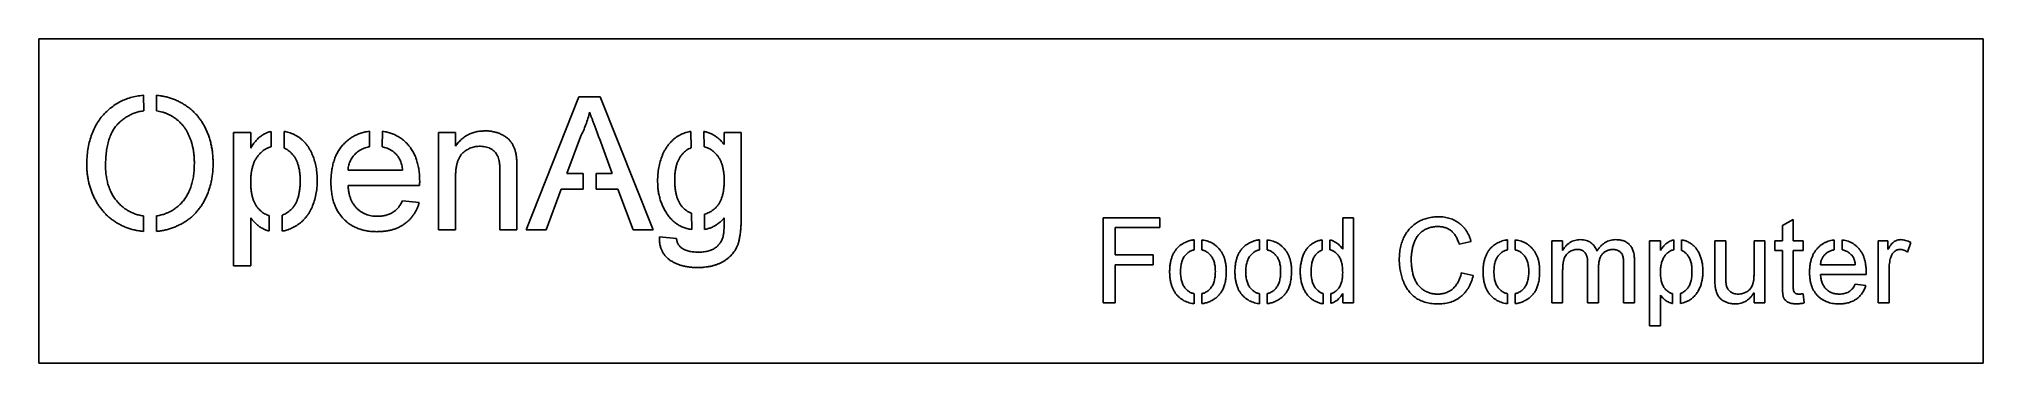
# Model space of a CAD drawing. Header units: millimetres. Extents: x -150 to 150, y -25 to 25.
import ezdxf

# ---------------------------------------------------------------- set-up
doc = ezdxf.new("R2010")
doc.units = ezdxf.units.MM

msp = doc.modelspace()

# ---------------------------------------------------------------- linework, layer by layer
at = {"color": 7, "linetype": 'Continuous', "lineweight": 25}
for p, q in [((150, 25), (-150, 25)), ((-150, 25), (-150, -25)), ((150, -25), (150, 25)), ((-133.83, 13.91), (-133.85, 16.3)), ((-131.83, 13.91), (-131.85, 16.3)), ((-66.67, 16.08), (-74.82, -4.47)), ((-63.4, 16.08), (-66.67, 16.08)), ((-55.24, -4.47), (-63.4, 16.08)), ((-119.95, 10.55), (-119.95, -10)), ((-117.32, 10.55), (-119.95, 10.55)), ((-117.32, 8.16), (-117.32, 10.55)), ((-114.15, 10.72), (-114.15, 8.36)), ((-112.15, 10.73), (-112.15, 8.17)), ((-99.01, 8.35), (-99, 10.75)), ((-97.01, 8.35), (-97, 10.75)), ((-88.34, 10.55), (-88.34, -4.47)), ((-85.71, 10.55), (-88.34, 10.55)), ((-85.71, 8.45), (-85.71, 10.55)), ((-68.54, 4.23), (-66.43, 9.91)), ((-63.52, 9.63), (-61.52, 4.23)), ((-49.39, 10.74), (-49.37, 8.2)), ((-47.39, 10.72), (-47.37, 8.36)), ((-44.25, 10.55), (-44.25, 8.7)), ((-41.62, 10.55), (-44.25, 10.55)), ((-41.62, -2.25), (-41.62, 10.55)), ((-93.88, 4.75), (-102.3, 4.75)), ((-85.71, -4.47), (-85.71, 3.58)), ((-78.86, 4.5), (-78.86, -4.47)), ((-76.23, -4.47), (-76.23, 4.72)), ((-66.03, 4.23), (-68.54, 4.23)), ((-66.03, 4.23), (-66.03, 1.85)), ((-64.03, 4.23), (-64.03, 1.85)), ((-61.52, 4.23), (-64.03, 4.23)), ((-102.3, 2.38), (-91.25, 2.38)), ((-91.32, -0.25), (-93.9, 0.01)), ((-71.75, -4.47), (-69.41, 1.85)), ((-69.41, 1.85), (-66.03, 1.85)), ((-64.03, 1.85), (-60.65, 1.85)), ((-60.65, 1.85), (-58.31, -4.47)), ((-133.87, -2.3), (-133.86, -4.69)), ((-131.87, -2.3), (-131.86, -4.69)), ((-117.32, -10), (-117.32, -2.58)), ((-114.45, -4.62), (-114.45, -2.24)), ((-112.45, -4.64), (-112.45, -2.19)), ((-49.29, -1.9), (-49.27, -4.4)), ((-47.29, -2.02), (-47.27, -4.38)), ((14.23, -2.6), (14.23, -15.7)), ((22.97, -2.6), (14.23, -2.6)), ((22.97, -4.11), (22.97, -2.6)), ((51.18, -2.6), (51.18, -7.44)), ((52.86, -2.6), (51.18, -2.6)), ((52.86, -15.7), (52.86, -2.6)), ((120.7, -2.84), (119.02, -3.8)), ((120.7, -6.13), (120.7, -2.84)), ((-88.34, -4.47), (-85.71, -4.47)), ((-78.86, -4.47), (-76.23, -4.47)), ((-74.82, -4.47), (-71.75, -4.47)), ((-58.31, -4.47), (-55.24, -4.47)), ((-51.63, -5.78), (-54.26, -5.52)), ((16.08, -4.11), (22.97, -4.11)), ((16.08, -8.31), (16.08, -4.11)), ((28.25, -7.53), (28.25, -5.99)), ((29.45, -7.54), (29.45, -5.99)), ((38.33, -7.53), (38.33, -5.99)), ((39.53, -7.54), (39.53, -5.99)), ((76.61, -7.53), (76.61, -5.99)), ((77.81, -7.54), (77.81, -5.99)), ((119.02, -3.8), (119.02, -6.13)), ((127.04, -7.52), (127.04, -5.99)), ((128.24, -7.52), (128.24, -6)), ((21.96, -8.31), (16.08, -8.31)), ((21.96, -9.82), (21.96, -8.31)), ((47.99, -6.01), (47.99, -7.59)), ((49.19, -6.02), (49.19, -7.52)), ((69.15, -6.64), (70.99, -6.24)), ((83.44, -6.13), (83.44, -15.7)), ((85.12, -6.13), (83.44, -6.13)), ((85.12, -7.62), (85.12, -6.13)), ((98.53, -6.13), (98.53, -19.23)), ((100.21, -6.13), (98.53, -6.13)), ((100.21, -7.65), (100.21, -6.13)), ((102.27, -6.01), (102.27, -7.51)), ((103.47, -6), (103.47, -7.63)), ((108.61, -6.13), (108.61, -12.03)), ((110.29, -6.13), (108.61, -6.13)), ((110.29, -11.33), (110.29, -6.13)), ((114.66, -6.13), (114.66, -11.16)), ((116.34, -6.13), (114.66, -6.13)), ((116.34, -15.7), (116.34, -6.13)), ((117.85, -6.13), (117.85, -7.64)), ((119.02, -6.13), (117.85, -6.13)), ((117.85, -7.64), (119.02, -7.64)), ((119.02, -7.64), (119.02, -13.01)), ((122.21, -6.13), (120.7, -6.13)), ((120.7, -7.64), (122.21, -7.64)), ((120.7, -13.07), (120.7, -7.64)), ((122.21, -7.64), (122.21, -6.13)), ((133.8, -6.13), (133.8, -15.7)), ((135.31, -6.13), (133.8, -6.13)), ((135.31, -7.46), (135.31, -6.13)), ((138.31, -7.87), (138.84, -6.41)), ((-119.95, -10), (-117.32, -10)), ((16.08, -9.82), (21.96, -9.82)), ((16.08, -15.7), (16.08, -9.82)), ((71.33, -11.51), (69.48, -11.08)), ((85.12, -15.7), (85.12, -10.83)), ((88.98, -9.6), (88.98, -15.7)), ((90.66, -15.7), (90.66, -10.24)), ((94.53, -9.78), (94.53, -15.7)), ((96.2, -15.7), (96.2, -9.16)), ((130.27, -9.82), (124.9, -9.82)), ((124.9, -11.33), (131.94, -11.33)), ((135.48, -15.7), (135.48, -10.62)), ((28.25, -14.3), (28.25, -15.84)), ((29.45, -14.29), (29.45, -15.83)), ((38.33, -14.3), (38.33, -15.84)), ((39.53, -14.29), (39.53, -15.83)), ((48.17, -14.27), (48.17, -15.84)), ((49.37, -14.28), (49.37, -15.78)), ((51.18, -14.26), (51.18, -15.7)), ((76.61, -14.3), (76.61, -15.84)), ((77.81, -14.29), (77.81, -15.83)), ((100.21, -19.23), (100.21, -14.5)), ((102.08, -15.81), (102.08, -14.29)), ((103.28, -15.82), (103.28, -14.26)), ((114.66, -14.14), (114.66, -15.7)), ((122.38, -15.72), (122.21, -14.32)), ((131.9, -13.01), (130.25, -12.85)), ((14.23, -15.7), (16.08, -15.7)), ((51.18, -15.7), (52.86, -15.7)), ((83.44, -15.7), (85.12, -15.7)), ((88.98, -15.7), (90.66, -15.7)), ((94.53, -15.7), (96.2, -15.7)), ((114.66, -15.7), (116.34, -15.7)), ((133.8, -15.7), (135.48, -15.7)), ((98.53, -19.23), (100.21, -19.23)), ((-150, -25), (150, -25))]:
    msp.add_line(p, q, dxfattribs=at)
for points, knots in [([(-142.61, 5.53), (-142.6, 5.95), (-142.59, 6.75), (-142.46, 7.92), (-142.25, 9.02), (-141.94, 10.05), (-141.56, 11.01), (-141.1, 11.91), (-140.53, 12.73), (-139.9, 13.48), (-139.19, 14.15), (-138.43, 14.74), (-137.62, 15.24), (-136.77, 15.64), (-135.86, 15.96), (-134.9, 16.18), (-134.22, 16.27), (-133.87, 16.3), (-133.85, 16.3)], [0, 0, 0, 0, 0.0752263, 0.1465747, 0.2145003, 0.27953, 0.342403, 0.4034961, 0.4637616, 0.5238644, 0.5832517, 0.641302, 0.6988978, 0.7562952, 0.8146278, 0.8743248, 0.9357833, 0.9390785, 0.9390785, 0.9390785, 0.9390785]), ([(-131.85, 16.3), (-131.72, 16.29), (-131.37, 16.25), (-130.81, 16.16), (-130.17, 16.01), (-129.54, 15.82), (-128.92, 15.59), (-128.33, 15.31), (-127.76, 15), (-127.21, 14.65), (-126.69, 14.26), (-126.21, 13.84), (-125.75, 13.39), (-125.34, 12.9), (-124.96, 12.38), (-124.61, 11.82), (-124.3, 11.23), (-124.02, 10.62), (-123.78, 9.99), (-123.57, 9.34), (-123.4, 8.66), (-123.28, 7.97), (-123.18, 7.25), (-123.13, 6.52), (-123.12, 6.02), (-123.11, 5.77)], [0.0620157, 0.0620157, 0.0620157, 0.0620157, 0.0855868, 0.1269077, 0.1679675, 0.2084496, 0.2490254, 0.2892805, 0.3300098, 0.3705977, 0.410466, 0.4500332, 0.4896882, 0.5291164, 0.5690368, 0.6097031, 0.6507589, 0.6925093, 0.7342191, 0.7767069, 0.8195518, 0.8633507, 0.9078385, 0.9533337, 1, 1, 1, 1]), ([(-133.83, 13.91), (-133.95, 13.89), (-134.29, 13.83), (-134.84, 13.71), (-135.46, 13.5), (-136.05, 13.22), (-136.62, 12.88), (-137.17, 12.48), (-137.69, 12.03), (-138.18, 11.5), (-138.59, 10.88), (-138.94, 10.18), (-139.22, 9.4), (-139.44, 8.54), (-139.6, 7.6), (-139.69, 6.58), (-139.7, 5.87), (-139.71, 5.5)], [0.0810113, 0.0810113, 0.0810113, 0.0810113, 0.110382, 0.1640479, 0.2167595, 0.2696011, 0.3230085, 0.3775814, 0.4334493, 0.4909219, 0.5506248, 0.6131169, 0.6798607, 0.7513577, 0.8282611, 0.910795, 1, 1, 1, 1]), ([(-126.01, 5.79), (-126.01, 6), (-126.02, 6.4), (-126.06, 6.98), (-126.12, 7.55), (-126.21, 8.1), (-126.33, 8.63), (-126.47, 9.14), (-126.64, 9.63), (-126.83, 10.1), (-127.05, 10.55), (-127.29, 10.97), (-127.56, 11.37), (-127.85, 11.74), (-128.17, 12.08), (-128.51, 12.4), (-128.87, 12.69), (-129.26, 12.96), (-129.66, 13.2), (-130.08, 13.4), (-130.5, 13.58), (-130.95, 13.72), (-131.39, 13.83), (-131.69, 13.88), (-131.83, 13.91)], [0, 0, 0, 0, 0.0508516, 0.0997525, 0.1474376, 0.1940858, 0.2391709, 0.2833398, 0.3265771, 0.3689363, 0.4105719, 0.4510506, 0.4908769, 0.5300443, 0.5689367, 0.6075779, 0.6464201, 0.6856794, 0.7247986, 0.763513, 0.8021725, 0.8407404, 0.8796494, 0.916269, 0.916269, 0.916269, 0.916269]), ([(-66.43, 9.91), (-66.28, 10.22), (-65.97, 10.83), (-65.6, 11.78), (-65.27, 12.73), (-65.11, 13.38), (-65.03, 13.71)], [0, 0, 0, 0, 0.253641, 0.504392, 0.752706, 1, 1, 1, 1]), ([(-65.03, 13.71), (-64.98, 13.58), (-64.89, 13.3), (-64.72, 12.88), (-64.55, 12.42), (-64.37, 11.92), (-64.17, 11.4), (-63.97, 10.83), (-63.75, 10.24), (-63.6, 9.83), (-63.52, 9.63)], [0, 0, 0, 0, 0.096605, 0.200731, 0.313492, 0.434329, 0.563574, 0.700567, 0.846852, 1, 1, 1, 1]), ([(-114.15, 10.72), (-114.25, 10.7), (-114.55, 10.63), (-115.03, 10.45), (-115.56, 10.16), (-116.04, 9.78), (-116.5, 9.32), (-116.93, 8.78), (-117.19, 8.37), (-117.32, 8.16)], [0.1930253, 0.1930253, 0.1930253, 0.1930253, 0.2531469, 0.3701895, 0.4848235, 0.6015105, 0.7250442, 0.8572665, 1, 1, 1, 1]), ([(-107.05, 3.15), (-107.05, 3.5), (-107.07, 4.18), (-107.21, 5.19), (-107.43, 6.15), (-107.7, 6.92), (-107.95, 7.5), (-108.16, 7.91), (-108.39, 8.29), (-108.65, 8.65), (-108.93, 8.98), (-109.23, 9.3), (-109.55, 9.58), (-109.89, 9.84), (-110.25, 10.07), (-110.62, 10.26), (-111.01, 10.43), (-111.41, 10.57), (-111.79, 10.67), (-112.04, 10.72), (-112.15, 10.73)], [0, 0, 0, 0, 0.0948102, 0.1866221, 0.2761672, 0.3641393, 0.4070572, 0.4492555, 0.4898988, 0.5298956, 0.5694908, 0.6084147, 0.6471564, 0.6861686, 0.7249048, 0.7634234, 0.8014751, 0.8399573, 0.8790035, 0.9087004, 0.9087004, 0.9087004, 0.9087004]), ([(-99, 10.75), (-99.16, 10.74), (-99.54, 10.68), (-100.15, 10.53), (-100.79, 10.3), (-101.4, 10.01), (-101.98, 9.66), (-102.52, 9.23), (-103.02, 8.74), (-103.47, 8.2), (-103.87, 7.6), (-104.2, 6.95), (-104.47, 6.24), (-104.68, 5.48), (-104.83, 4.67), (-104.92, 3.81), (-104.93, 3.22), (-104.94, 2.91)], [0.084428, 0.084428, 0.084428, 0.084428, 0.1243792, 0.1832521, 0.2406104, 0.297531, 0.3542103, 0.4117235, 0.470579, 0.5301615, 0.5902723, 0.6518407, 0.7150769, 0.7812865, 0.8504521, 0.9229808, 1, 1, 1, 1]), ([(-91.24, 3.06), (-91.25, 3.36), (-91.26, 3.94), (-91.35, 4.78), (-91.5, 5.58), (-91.7, 6.32), (-91.96, 7.02), (-92.29, 7.66), (-92.67, 8.25), (-93.12, 8.78), (-93.61, 9.26), (-94.13, 9.68), (-94.7, 10.03), (-95.29, 10.32), (-95.92, 10.54), (-96.49, 10.67), (-96.86, 10.73), (-97, 10.75)], [0, 0, 0, 0, 0.0773481, 0.1504636, 0.2197382, 0.2863293, 0.3497517, 0.4114463, 0.4716417, 0.5315765, 0.5905093, 0.6478326, 0.7047065, 0.7611676, 0.8183712, 0.8770346, 0.9136715, 0.9136715, 0.9136715, 0.9136715]), ([(-81.14, 10.81), (-81.38, 10.8), (-81.85, 10.79), (-82.54, 10.68), (-83.18, 10.49), (-83.78, 10.24), (-84.33, 9.9), (-84.84, 9.49), (-85.31, 9.01), (-85.57, 8.64), (-85.71, 8.45)], [0, 0, 0, 0, 0.134944, 0.263724, 0.387312, 0.507362, 0.626604, 0.747027, 0.871049, 1, 1, 1, 1]), ([(-76.36, 7.18), (-76.4, 7.36), (-76.48, 7.7), (-76.65, 8.19), (-76.86, 8.64), (-77.11, 9.06), (-77.42, 9.44), (-77.79, 9.78), (-78.25, 10.08), (-78.75, 10.34), (-79.31, 10.55), (-79.89, 10.7), (-80.51, 10.8), (-80.93, 10.81), (-81.14, 10.81)], [0, 0, 0, 0, 0.08179, 0.159947, 0.235238, 0.308524, 0.381907, 0.458505, 0.539714, 0.627019, 0.718115, 0.809318, 0.90355, 1, 1, 1, 1]), ([(-49.39, 10.74), (-49.5, 10.72), (-49.76, 10.67), (-50.15, 10.57), (-50.55, 10.43), (-50.94, 10.26), (-51.31, 10.06), (-51.67, 9.83), (-52.01, 9.57), (-52.33, 9.28), (-52.62, 8.97), (-52.9, 8.63), (-53.15, 8.27), (-53.39, 7.88), (-53.61, 7.47), (-53.87, 6.88), (-54.13, 6.11), (-54.36, 5.14), (-54.5, 4.13), (-54.52, 3.44), (-54.53, 3.09)], [0.0905804, 0.0905804, 0.0905804, 0.0905804, 0.1220431, 0.1608096, 0.1993671, 0.2374866, 0.2755772, 0.314036, 0.3524732, 0.3909051, 0.4295502, 0.468911, 0.5089245, 0.549981, 0.591877, 0.6353176, 0.7238349, 0.813185, 0.9051262, 1, 1, 1, 1]), ([(-44.25, 8.7), (-44.39, 8.87), (-44.66, 9.2), (-45.11, 9.63), (-45.59, 10), (-46.09, 10.29), (-46.63, 10.53), (-47.07, 10.65), (-47.32, 10.71), (-47.39, 10.72)], [0, 0, 0, 0, 0.13448, 0.2631214, 0.386769, 0.508467, 0.6285488, 0.7487761, 0.7913684, 0.7913684, 0.7913684, 0.7913684]), ([(-117.32, 2.92), (-117.32, 3.13), (-117.31, 3.56), (-117.25, 4.17), (-117.16, 4.75), (-117.04, 5.28), (-116.87, 5.78), (-116.67, 6.24), (-116.43, 6.65), (-116.16, 7.02), (-115.86, 7.35), (-115.55, 7.65), (-115.22, 7.89), (-114.89, 8.09), (-114.54, 8.25), (-114.29, 8.33), (-114.16, 8.36), (-114.15, 8.36)], [0, 0, 0, 0, 0.0870567, 0.1689715, 0.2460007, 0.3191517, 0.388387, 0.4542994, 0.5175749, 0.5794282, 0.6391123, 0.6952661, 0.7492352, 0.8007708, 0.8507361, 0.9000738, 0.9051564, 0.9051564, 0.9051564, 0.9051564]), ([(-112.15, 8.17), (-112.1, 8.15), (-111.94, 8.08), (-111.68, 7.92), (-111.37, 7.69), (-111.07, 7.42), (-110.78, 7.11), (-110.52, 6.76), (-110.3, 6.36), (-110.1, 5.92), (-109.95, 5.44), (-109.83, 4.92), (-109.74, 4.35), (-109.69, 3.75), (-109.68, 3.33), (-109.68, 3.11)], [0.1821132, 0.1821132, 0.1821132, 0.1821132, 0.2034084, 0.2542155, 0.3074787, 0.362207, 0.4201231, 0.4802716, 0.5426951, 0.6081167, 0.6769872, 0.7504861, 0.828128, 0.9113904, 1, 1, 1, 1]), ([(-102.3, 4.75), (-102.29, 4.89), (-102.26, 5.16), (-102.18, 5.55), (-102.06, 5.92), (-101.92, 6.27), (-101.73, 6.59), (-101.52, 6.9), (-101.26, 7.18), (-100.98, 7.44), (-100.67, 7.68), (-100.34, 7.88), (-100, 8.06), (-99.63, 8.19), (-99.3, 8.29), (-99.09, 8.34), (-99.01, 8.35)], [0, 0, 0, 0, 0.0654092, 0.1290854, 0.1902812, 0.2502232, 0.3098559, 0.3691776, 0.4290945, 0.4908222, 0.5526091, 0.6144864, 0.6754991, 0.7373764, 0.8002641, 0.8397849, 0.8397849, 0.8397849, 0.8397849]), ([(-97.01, 8.35), (-96.89, 8.32), (-96.63, 8.26), (-96.24, 8.14), (-95.86, 7.95), (-95.49, 7.74), (-95.15, 7.48), (-94.95, 7.28), (-94.84, 7.18)], [0.2864431, 0.2864431, 0.2864431, 0.2864431, 0.3915592, 0.5139978, 0.6357712, 0.7556993, 0.8763142, 1, 1, 1, 1]), ([(-94.84, 7.18), (-94.78, 7.11), (-94.65, 6.97), (-94.48, 6.73), (-94.33, 6.46), (-94.19, 6.17), (-94.08, 5.85), (-93.99, 5.51), (-93.92, 5.14), (-93.89, 4.88), (-93.88, 4.75)], [0, 0, 0, 0, 0.1072792, 0.2170338, 0.3326059, 0.4515381, 0.5776233, 0.7103059, 0.8518355, 1, 1, 1, 1]), ([(-85.71, 3.58), (-85.71, 3.81), (-85.7, 4.24), (-85.65, 4.87), (-85.56, 5.44), (-85.44, 5.95), (-85.28, 6.4), (-85.08, 6.8), (-84.86, 7.15), (-84.58, 7.43), (-84.29, 7.67), (-83.98, 7.88), (-83.66, 8.05), (-83.33, 8.2), (-82.98, 8.3), (-82.63, 8.39), (-82.25, 8.43), (-82, 8.44), (-81.87, 8.44)], [0, 0, 0, 0, 0.096028, 0.184208, 0.265513, 0.339739, 0.407095, 0.469284, 0.527539, 0.58227, 0.63561, 0.687571, 0.738602, 0.789408, 0.840568, 0.892506, 0.94526, 1, 1, 1, 1]), ([(-81.87, 8.44), (-81.71, 8.43), (-81.4, 8.42), (-80.95, 8.34), (-80.54, 8.2), (-80.16, 8), (-79.82, 7.76), (-79.54, 7.47), (-79.31, 7.14), (-79.13, 6.77), (-79.01, 6.33), (-78.92, 5.8), (-78.87, 5.18), (-78.86, 4.74), (-78.86, 4.5)], [0, 0, 0, 0, 0.083108, 0.162338, 0.238763, 0.313616, 0.386486, 0.456367, 0.525213, 0.594589, 0.672871, 0.765846, 0.874453, 1, 1, 1, 1]), ([(-76.23, 4.72), (-76.23, 4.86), (-76.23, 5.13), (-76.23, 5.52), (-76.25, 5.88), (-76.26, 6.2), (-76.28, 6.49), (-76.3, 6.75), (-76.33, 6.98), (-76.35, 7.12), (-76.36, 7.18)], [0, 0, 0, 0, 0.1717926, 0.3302433, 0.4737622, 0.6056142, 0.724322, 0.8298695, 0.9204855, 1, 1, 1, 1]), ([(-51.89, 3.27), (-51.89, 3.47), (-51.89, 3.88), (-51.83, 4.46), (-51.75, 5), (-51.63, 5.51), (-51.48, 5.98), (-51.29, 6.4), (-51.06, 6.79), (-50.8, 7.14), (-50.52, 7.44), (-50.22, 7.71), (-49.91, 7.93), (-49.62, 8.1), (-49.44, 8.18), (-49.37, 8.2)], [0, 0, 0, 0, 0.0865795, 0.1677397, 0.24435, 0.3167833, 0.384391, 0.4490479, 0.5111836, 0.5713668, 0.6293594, 0.6849571, 0.7383946, 0.7910049, 0.8217451, 0.8217451, 0.8217451, 0.8217451]), ([(-47.37, 8.36), (-47.36, 8.36), (-47.23, 8.33), (-46.98, 8.26), (-46.63, 8.12), (-46.3, 7.93), (-45.98, 7.7), (-45.68, 7.42), (-45.38, 7.12), (-45.11, 6.77), (-44.88, 6.37), (-44.69, 5.94), (-44.53, 5.46), (-44.41, 4.95), (-44.32, 4.4), (-44.26, 3.8), (-44.26, 3.4), (-44.25, 3.18)], [0.1029966, 0.1029966, 0.1029966, 0.1029966, 0.1060059, 0.1574943, 0.2092313, 0.2616586, 0.3149162, 0.3707238, 0.4288502, 0.489075, 0.5511416, 0.6158884, 0.6837011, 0.7560519, 0.8324801, 0.9132958, 1, 1, 1, 1]), ([(-133.86, -4.69), (-133.99, -4.68), (-134.35, -4.64), (-134.93, -4.55), (-135.59, -4.39), (-136.22, -4.2), (-136.84, -3.96), (-137.43, -3.68), (-138.01, -3.35), (-138.56, -2.99), (-139.07, -2.59), (-139.56, -2.17), (-140, -1.7), (-140.42, -1.21), (-140.79, -0.69), (-141.14, -0.14), (-141.44, 0.45), (-141.72, 1.05), (-141.95, 1.67), (-142.16, 2.29), (-142.32, 2.92), (-142.45, 3.56), (-142.54, 4.21), (-142.6, 4.87), (-142.61, 5.31), (-142.61, 5.53)], [0.0631965, 0.0631965, 0.0631965, 0.0631965, 0.0885336, 0.1314091, 0.1738139, 0.2157145, 0.2572472, 0.298848, 0.3406042, 0.3820294, 0.4229698, 0.4636322, 0.5040475, 0.5445912, 0.5849639, 0.6262652, 0.6679794, 0.7099427, 0.7513819, 0.7926186, 0.8339484, 0.8750081, 0.9164455, 0.9579066, 1, 1, 1, 1]), ([(-139.71, 5.5), (-139.71, 5.2), (-139.7, 4.63), (-139.6, 3.78), (-139.45, 2.99), (-139.24, 2.24), (-138.96, 1.54), (-138.63, 0.89), (-138.23, 0.29), (-137.77, -0.26), (-137.27, -0.76), (-136.74, -1.19), (-136.17, -1.55), (-135.57, -1.84), (-134.94, -2.08), (-134.37, -2.22), (-134.01, -2.28), (-133.87, -2.3)], [0, 0, 0, 0, 0.0759644, 0.1481252, 0.2172006, 0.2832999, 0.3472019, 0.4092995, 0.4704256, 0.5315881, 0.5917392, 0.6502577, 0.707303, 0.7642085, 0.8211475, 0.8791188, 0.9143584, 0.9143584, 0.9143584, 0.9143584]), ([(-131.87, -2.3), (-131.73, -2.28), (-131.36, -2.22), (-130.78, -2.07), (-130.14, -1.84), (-129.54, -1.54), (-128.97, -1.18), (-128.44, -0.74), (-127.93, -0.24), (-127.48, 0.32), (-127.08, 0.93), (-126.76, 1.61), (-126.48, 2.34), (-126.27, 3.13), (-126.12, 3.97), (-126.03, 4.86), (-126.02, 5.48), (-126.01, 5.79)], [0.0834101, 0.0834101, 0.0834101, 0.0834101, 0.1195453, 0.1768064, 0.2329565, 0.2885835, 0.3446667, 0.4016615, 0.4605401, 0.5204771, 0.5812129, 0.6434308, 0.7079609, 0.7753707, 0.8464137, 0.9211519, 1, 1, 1, 1]), ([(-123.11, 5.77), (-123.12, 5.52), (-123.13, 5.01), (-123.18, 4.27), (-123.29, 3.54), (-123.42, 2.84), (-123.6, 2.16), (-123.81, 1.49), (-124.07, 0.85), (-124.36, 0.23), (-124.69, -0.36), (-125.05, -0.92), (-125.44, -1.44), (-125.87, -1.93), (-126.33, -2.37), (-126.83, -2.78), (-127.35, -3.15), (-127.91, -3.48), (-128.49, -3.77), (-129.08, -4.03), (-129.68, -4.25), (-130.3, -4.43), (-130.92, -4.56), (-131.45, -4.64), (-131.76, -4.68), (-131.86, -4.69)], [0, 0, 0, 0, 0.0475596, 0.0939621, 0.1391115, 0.1836263, 0.227457, 0.2707025, 0.3136105, 0.3562605, 0.3983662, 0.4395565, 0.4800454, 0.5198885, 0.5596578, 0.5994213, 0.6392078, 0.6796684, 0.7200199, 0.7598589, 0.7995599, 0.8391991, 0.8789561, 0.9187943, 0.937838, 0.937838, 0.937838, 0.937838]), ([(-112.45, -4.64), (-112.23, -4.61), (-111.73, -4.49), (-110.98, -4.2), (-110.33, -3.85), (-109.83, -3.51), (-109.48, -3.22), (-109.15, -2.91), (-108.84, -2.57), (-108.56, -2.21), (-108.3, -1.82), (-108.06, -1.4), (-107.78, -0.8), (-107.48, -0.01), (-107.23, 0.99), (-107.07, 2.05), (-107.06, 2.78), (-107.05, 3.15)], [0.0883899, 0.0883899, 0.0883899, 0.0883899, 0.1483081, 0.2235374, 0.3018421, 0.341738, 0.3814046, 0.4213843, 0.461647, 0.5019408, 0.5432416, 0.5854402, 0.6288698, 0.7174981, 0.8083614, 0.9020781, 1, 1, 1, 1]), ([(-109.68, 3.11), (-109.68, 2.89), (-109.69, 2.45), (-109.74, 1.82), (-109.83, 1.23), (-109.95, 0.69), (-110.11, 0.19), (-110.31, -0.26), (-110.54, -0.67), (-110.81, -1.03), (-111.1, -1.34), (-111.4, -1.61), (-111.73, -1.84), (-112.06, -2.03), (-112.31, -2.13), (-112.44, -2.18), (-112.45, -2.19)], [0, 0, 0, 0, 0.0903442, 0.1743951, 0.2535914, 0.3271544, 0.396222, 0.4611967, 0.5229804, 0.5824259, 0.6393561, 0.6936323, 0.7458749, 0.7968635, 0.8466751, 0.8524887, 0.8524887, 0.8524887, 0.8524887]), ([(-91.25, 2.38), (-91.25, 2.51), (-91.25, 2.74), (-91.24, 2.96), (-91.24, 3.06)], [0, 0, 0, 0, 0.585392, 1, 1, 1, 1]), ([(-54.53, 3.09), (-54.52, 2.83), (-54.52, 2.33), (-54.43, 1.59), (-54.31, 0.88), (-54.12, 0.2), (-53.9, -0.46), (-53.61, -1.08), (-53.28, -1.68), (-52.9, -2.25), (-52.47, -2.77), (-52, -3.22), (-51.48, -3.61), (-50.92, -3.92), (-50.31, -4.17), (-49.76, -4.32), (-49.4, -4.38), (-49.27, -4.4)], [0, 0, 0, 0, 0.0692024, 0.1365011, 0.2018429, 0.2656872, 0.3285886, 0.3909981, 0.4530944, 0.5153109, 0.5769191, 0.6358875, 0.694137, 0.752384, 0.8109111, 0.8713118, 0.9088579, 0.9088579, 0.9088579, 0.9088579]), ([(-49.29, -1.9), (-49.39, -1.86), (-49.6, -1.77), (-49.92, -1.6), (-50.24, -1.38), (-50.54, -1.11), (-50.82, -0.81), (-51.07, -0.47), (-51.29, -0.07), (-51.48, 0.37), (-51.63, 0.86), (-51.75, 1.39), (-51.83, 1.98), (-51.89, 2.61), (-51.89, 3.04), (-51.89, 3.27)], [0.1654895, 0.1654895, 0.1654895, 0.1654895, 0.2081288, 0.2592732, 0.3114544, 0.3645364, 0.4198895, 0.4778161, 0.5381736, 0.6027948, 0.6714086, 0.7447688, 0.8237839, 0.9089797, 1, 1, 1, 1]), ([(-44.25, 3.18), (-44.26, 2.96), (-44.26, 2.54), (-44.32, 1.93), (-44.4, 1.36), (-44.52, 0.83), (-44.68, 0.35), (-44.86, -0.09), (-45.09, -0.48), (-45.35, -0.82), (-45.63, -1.12), (-45.93, -1.38), (-46.25, -1.6), (-46.58, -1.78), (-46.93, -1.92), (-47.17, -1.99), (-47.29, -2.02)], [0, 0, 0, 0, 0.0896534, 0.1734341, 0.2516259, 0.3245971, 0.3929732, 0.4577, 0.5184249, 0.5767944, 0.6330618, 0.6866529, 0.739015, 0.7903849, 0.8416662, 0.8911019, 0.8911019, 0.8911019, 0.8911019]), ([(-114.45, -2.24), (-114.52, -2.22), (-114.71, -2.17), (-115, -2.05), (-115.33, -1.86), (-115.64, -1.64), (-115.94, -1.37), (-116.23, -1.07), (-116.49, -0.73), (-116.71, -0.34), (-116.9, 0.1), (-117.05, 0.58), (-117.17, 1.1), (-117.26, 1.67), (-117.31, 2.28), (-117.32, 2.7), (-117.32, 2.92)], [0.1261962, 0.1261962, 0.1261962, 0.1261962, 0.1551223, 0.205786, 0.2568636, 0.3095251, 0.3639387, 0.4206774, 0.4799867, 0.5412203, 0.6059715, 0.6749203, 0.7479522, 0.8262406, 0.9101603, 1, 1, 1, 1]), ([(-104.94, 2.91), (-104.93, 2.62), (-104.92, 2.05), (-104.83, 1.21), (-104.69, 0.43), (-104.48, -0.3), (-104.21, -0.99), (-103.88, -1.62), (-103.49, -2.2), (-103.04, -2.73), (-102.54, -3.2), (-102, -3.61), (-101.41, -3.96), (-100.78, -4.24), (-100.11, -4.46), (-99.4, -4.62), (-98.64, -4.71), (-98.12, -4.72), (-97.86, -4.73)], [0, 0, 0, 0, 0.074655, 0.145503, 0.212586, 0.277147, 0.33898, 0.39887, 0.457956, 0.516575, 0.574539, 0.63207, 0.689295, 0.747498, 0.806929, 0.868686, 0.932649, 1, 1, 1, 1]), ([(-97.82, -2.36), (-97.97, -2.36), (-98.27, -2.35), (-98.71, -2.29), (-99.13, -2.19), (-99.53, -2.06), (-99.9, -1.89), (-100.27, -1.68), (-100.61, -1.43), (-100.93, -1.14), (-101.22, -0.82), (-101.48, -0.46), (-101.71, -0.07), (-101.9, 0.36), (-102.06, 0.81), (-102.17, 1.31), (-102.26, 1.83), (-102.29, 2.2), (-102.3, 2.38)], [0, 0, 0, 0, 0.062711, 0.123056, 0.18152, 0.238632, 0.295711, 0.353116, 0.410462, 0.469613, 0.529143, 0.589767, 0.651234, 0.714901, 0.781118, 0.850246, 0.923454, 1, 1, 1, 1]), ([(-93.9, 0.01), (-94, -0.18), (-94.19, -0.56), (-94.56, -1.06), (-94.98, -1.48), (-95.45, -1.81), (-95.97, -2.06), (-96.54, -2.24), (-97.16, -2.34), (-97.6, -2.35), (-97.82, -2.36)], [0, 0, 0, 0, 0.134546, 0.260233, 0.37968, 0.496133, 0.613242, 0.734521, 0.862961, 1, 1, 1, 1]), ([(-117.32, -2.58), (-117.21, -2.73), (-116.99, -3.03), (-116.6, -3.44), (-116.17, -3.81), (-115.7, -4.13), (-115.19, -4.4), (-114.76, -4.55), (-114.52, -4.61), (-114.45, -4.62)], [0, 0, 0, 0, 0.1217769, 0.2425652, 0.3649444, 0.4896817, 0.6148507, 0.7406694, 0.7811972, 0.7811972, 0.7811972, 0.7811972]), ([(-97.86, -4.73), (-97.65, -4.73), (-97.24, -4.72), (-96.63, -4.66), (-96.05, -4.57), (-95.51, -4.45), (-94.99, -4.28), (-94.5, -4.08), (-94.04, -3.84), (-93.61, -3.57), (-93.21, -3.25), (-92.83, -2.92), (-92.5, -2.55), (-92.2, -2.14), (-91.92, -1.72), (-91.69, -1.25), (-91.48, -0.77), (-91.38, -0.43), (-91.32, -0.25)], [0, 0, 0, 0, 0.073914, 0.144286, 0.212283, 0.277807, 0.340778, 0.402525, 0.462615, 0.522376, 0.581206, 0.639624, 0.697719, 0.755967, 0.815066, 0.874936, 0.936425, 1, 1, 1, 1]), ([(-48.36, -10.26), (-48.18, -10.26), (-47.82, -10.26), (-47.29, -10.21), (-46.78, -10.15), (-46.3, -10.06), (-45.83, -9.94), (-45.39, -9.8), (-44.97, -9.63), (-44.58, -9.43), (-44.21, -9.22), (-43.86, -8.98), (-43.54, -8.72), (-43.24, -8.44), (-42.97, -8.15), (-42.74, -7.84), (-42.52, -7.5), (-42.32, -7.15), (-42.15, -6.75), (-42.01, -6.29), (-41.89, -5.77), (-41.79, -5.18), (-41.71, -4.54), (-41.66, -3.83), (-41.63, -3.06), (-41.62, -2.53), (-41.62, -2.25)], [0, 0, 0, 0, 0.045391, 0.088871, 0.130876, 0.171526, 0.210623, 0.248748, 0.285663, 0.322011, 0.357383, 0.391952, 0.425695, 0.459002, 0.491601, 0.523978, 0.556759, 0.58949, 0.62453, 0.663945, 0.707731, 0.756226, 0.809783, 0.868198, 0.931584, 1, 1, 1, 1]), ([(-47.27, -4.38), (-47.22, -4.37), (-46.98, -4.33), (-46.57, -4.22), (-46.06, -4.02), (-45.56, -3.76), (-45.1, -3.43), (-44.66, -3.06), (-44.39, -2.77), (-44.25, -2.62)], [0.2200587, 0.2200587, 0.2200587, 0.2200587, 0.254227, 0.3765671, 0.4977034, 0.6191887, 0.7418179, 0.8685505, 1, 1, 1, 1]), ([(-44.25, -2.62), (-44.25, -2.8), (-44.25, -3.13), (-44.26, -3.61), (-44.27, -4.05), (-44.29, -4.43), (-44.31, -4.77), (-44.35, -5.06), (-44.38, -5.3), (-44.42, -5.45), (-44.43, -5.51)], [0, 0, 0, 0, 0.181617, 0.346213, 0.495256, 0.628819, 0.745478, 0.845446, 0.930128, 1, 1, 1, 1]), ([(65.95, -2.43), (65.81, -2.44), (65.53, -2.44), (65.12, -2.48), (64.72, -2.54), (64.32, -2.63), (63.94, -2.74), (63.56, -2.87), (63.2, -3.03), (62.84, -3.21), (62.5, -3.42), (62.18, -3.65), (61.88, -3.91), (61.59, -4.18), (61.33, -4.48), (61.09, -4.8), (60.87, -5.15), (60.67, -5.51), (60.49, -5.9), (60.34, -6.3), (60.2, -6.72), (60.1, -7.16), (60.01, -7.61), (59.95, -8.08), (59.92, -8.56), (59.91, -8.89), (59.91, -9.05)], [0, 0, 0, 0, 0.041607, 0.082317, 0.122531, 0.162198, 0.201685, 0.241146, 0.2806, 0.320357, 0.359896, 0.399205, 0.438142, 0.477107, 0.516351, 0.556066, 0.596514, 0.638043, 0.680141, 0.722763, 0.766085, 0.810528, 0.855745, 0.902395, 0.950599, 1, 1, 1, 1]), ([(70.99, -6.24), (70.95, -6.09), (70.86, -5.8), (70.69, -5.39), (70.5, -5), (70.29, -4.63), (70.05, -4.29), (69.78, -3.98), (69.49, -3.69), (69.17, -3.43), (68.84, -3.2), (68.48, -2.99), (68.1, -2.82), (67.71, -2.68), (67.3, -2.57), (66.86, -2.49), (66.41, -2.44), (66.1, -2.44), (65.95, -2.43)], [0, 0, 0, 0, 0.067639, 0.132838, 0.196092, 0.257951, 0.318149, 0.378268, 0.437899, 0.497772, 0.557529, 0.617623, 0.677483, 0.738591, 0.801158, 0.865063, 0.931351, 1, 1, 1, 1]), ([(-54.26, -5.52), (-54.26, -5.71), (-54.26, -6.09), (-54.2, -6.63), (-54.08, -7.13), (-53.9, -7.6), (-53.68, -8.03), (-53.4, -8.42), (-53.06, -8.78), (-52.68, -9.09), (-52.25, -9.36), (-51.79, -9.61), (-51.3, -9.81), (-50.77, -9.97), (-50.21, -10.11), (-49.62, -10.19), (-49, -10.26), (-48.58, -10.26), (-48.36, -10.26)], [0, 0, 0, 0, 0.0669142, 0.1299775, 0.1898995, 0.2470578, 0.3032757, 0.3584357, 0.4148886, 0.4722802, 0.5313965, 0.5914649, 0.6529609, 0.7170426, 0.7828748, 0.8520111, 0.9244757, 1, 1, 1, 1]), ([(-50.8, -7.27), (-50.91, -7.18), (-51.12, -7.01), (-51.36, -6.66), (-51.55, -6.25), (-51.6, -5.94), (-51.63, -5.78)], [0, 0, 0, 0, 0.2337387, 0.4702843, 0.7223258, 1, 1, 1, 1]), ([(-44.43, -5.51), (-44.49, -5.69), (-44.61, -6.04), (-44.89, -6.52), (-45.25, -6.93), (-45.61, -7.22), (-45.93, -7.42), (-46.2, -7.54), (-46.49, -7.66), (-46.81, -7.74), (-47.15, -7.81), (-47.51, -7.85), (-47.9, -7.89), (-48.17, -7.89), (-48.31, -7.89)], [0, 0, 0, 0, 0.115089, 0.224952, 0.334324, 0.445173, 0.502818, 0.562524, 0.625877, 0.692442, 0.763103, 0.837069, 0.916581, 1, 1, 1, 1]), ([(28.25, -5.99), (28.17, -6), (27.96, -6.03), (27.63, -6.1), (27.25, -6.22), (26.89, -6.37), (26.55, -6.55), (26.22, -6.76), (26.02, -6.93), (25.92, -7.01)], [0.1887559, 0.1887559, 0.1887559, 0.1887559, 0.2622339, 0.3876286, 0.5109022, 0.6324008, 0.7536644, 0.8756982, 1, 1, 1, 1]), ([(33.21, -10.78), (33.21, -10.6), (33.2, -10.24), (33.14, -9.72), (33.05, -9.23), (32.92, -8.77), (32.74, -8.34), (32.53, -7.94), (32.28, -7.57), (32, -7.24), (31.68, -6.94), (31.34, -6.67), (30.98, -6.46), (30.6, -6.27), (30.19, -6.14), (29.81, -6.04), (29.56, -6.01), (29.45, -5.99)], [0, 0, 0, 0, 0.074866, 0.1461881, 0.2140137, 0.2792717, 0.3422295, 0.4034073, 0.4634815, 0.5236708, 0.5829276, 0.6413622, 0.6987086, 0.7565213, 0.8148286, 0.8744831, 0.9180026, 0.9180026, 0.9180026, 0.9180026]), ([(38.33, -5.99), (38.25, -6), (38.04, -6.03), (37.7, -6.1), (37.33, -6.22), (36.97, -6.37), (36.63, -6.55), (36.3, -6.76), (36.1, -6.93), (35.99, -7.01)], [0.1887559, 0.1887559, 0.1887559, 0.1887559, 0.2622339, 0.3876286, 0.5109022, 0.6324008, 0.7536644, 0.8756982, 1, 1, 1, 1]), ([(43.29, -10.78), (43.28, -10.6), (43.28, -10.24), (43.22, -9.72), (43.12, -9.23), (42.99, -8.77), (42.82, -8.34), (42.61, -7.94), (42.36, -7.57), (42.07, -7.24), (41.76, -6.94), (41.42, -6.67), (41.06, -6.46), (40.67, -6.27), (40.26, -6.14), (39.88, -6.04), (39.63, -6.01), (39.53, -5.99)], [0, 0, 0, 0, 0.074866, 0.1461881, 0.2140137, 0.2792717, 0.3422295, 0.4034073, 0.4634815, 0.5236708, 0.5829276, 0.6413622, 0.6987086, 0.7565213, 0.8148286, 0.8744831, 0.9180026, 0.9180026, 0.9180026, 0.9180026]), ([(61.76, -9.05), (61.76, -8.84), (61.77, -8.42), (61.85, -7.79), (61.97, -7.17), (62.11, -6.67), (62.24, -6.28), (62.37, -6), (62.51, -5.74), (62.67, -5.49), (62.84, -5.26), (63.04, -5.04), (63.25, -4.84), (63.48, -4.66), (63.73, -4.49), (63.99, -4.34), (64.26, -4.22), (64.55, -4.12), (64.86, -4.04), (65.18, -3.99), (65.51, -3.95), (65.74, -3.95), (65.86, -3.95)], [0, 0, 0, 0, 0.0853979, 0.1702553, 0.2547008, 0.3392384, 0.3813512, 0.4220867, 0.4623298, 0.501818, 0.5409827, 0.580358, 0.6196888, 0.6594524, 0.6997204, 0.7398231, 0.7805586, 0.8217684, 0.8641956, 0.9080313, 0.9532372, 1, 1, 1, 1]), ([(65.86, -3.95), (65.96, -3.95), (66.15, -3.95), (66.44, -3.98), (66.72, -4.03), (66.98, -4.1), (67.23, -4.19), (67.47, -4.3), (67.7, -4.44), (67.91, -4.59), (68.1, -4.76), (68.29, -4.96), (68.47, -5.18), (68.63, -5.42), (68.78, -5.69), (68.91, -5.99), (69.04, -6.3), (69.11, -6.52), (69.15, -6.64)], [0, 0, 0, 0, 0.065356, 0.128144, 0.188749, 0.24758, 0.305082, 0.361491, 0.417502, 0.473293, 0.530036, 0.588693, 0.649368, 0.71285, 0.779215, 0.848835, 0.922769, 1, 1, 1, 1]), ([(76.61, -5.99), (76.54, -6), (76.33, -6.03), (75.99, -6.1), (75.61, -6.22), (75.26, -6.37), (74.91, -6.55), (74.59, -6.76), (74.38, -6.93), (74.28, -7.01)], [0.1887559, 0.1887559, 0.1887559, 0.1887559, 0.2622339, 0.3876286, 0.5109022, 0.6324008, 0.7536644, 0.8756982, 1, 1, 1, 1]), ([(81.57, -10.78), (81.57, -10.6), (81.56, -10.24), (81.51, -9.72), (81.41, -9.23), (81.28, -8.77), (81.11, -8.34), (80.89, -7.94), (80.65, -7.57), (80.36, -7.24), (80.04, -6.94), (79.71, -6.67), (79.34, -6.46), (78.96, -6.27), (78.55, -6.14), (78.17, -6.04), (77.92, -6.01), (77.81, -5.99)], [0, 0, 0, 0, 0.074866, 0.1461881, 0.2140137, 0.2792717, 0.3422295, 0.4034073, 0.4634815, 0.5236708, 0.5829276, 0.6413622, 0.6987086, 0.7565213, 0.8148286, 0.8744831, 0.9180026, 0.9180026, 0.9180026, 0.9180026]), ([(87.86, -5.96), (87.71, -5.97), (87.42, -5.98), (87, -6.06), (86.61, -6.21), (86.24, -6.41), (85.91, -6.66), (85.61, -6.94), (85.34, -7.26), (85.2, -7.5), (85.12, -7.62)], [0, 0, 0, 0, 0.130805, 0.256034, 0.380169, 0.503985, 0.627476, 0.750209, 0.873395, 1, 1, 1, 1]), ([(90.4, -7.74), (90.35, -7.6), (90.26, -7.34), (90.06, -6.99), (89.8, -6.68), (89.5, -6.42), (89.15, -6.21), (88.76, -6.07), (88.32, -5.98), (88.02, -5.97), (87.86, -5.96)], [0, 0, 0, 0, 0.12699, 0.248051, 0.365396, 0.482562, 0.60199, 0.725211, 0.857175, 1, 1, 1, 1]), ([(93.3, -5.96), (93.16, -5.97), (92.87, -5.98), (92.45, -6.06), (92.05, -6.2), (91.68, -6.4), (91.32, -6.65), (90.99, -6.96), (90.67, -7.32), (90.49, -7.6), (90.4, -7.74)], [0, 0, 0, 0, 0.122458, 0.240976, 0.358772, 0.476637, 0.597545, 0.724111, 0.857685, 1, 1, 1, 1]), ([(96.2, -9.16), (96.2, -9.03), (96.2, -8.78), (96.16, -8.41), (96.11, -8.06), (96.02, -7.75), (95.92, -7.46), (95.79, -7.19), (95.63, -6.95), (95.46, -6.74), (95.26, -6.56), (95.04, -6.4), (94.8, -6.26), (94.54, -6.15), (94.26, -6.06), (93.96, -6.01), (93.64, -5.97), (93.42, -5.96), (93.3, -5.96)], [0, 0, 0, 0, 0.079611, 0.154787, 0.224739, 0.290631, 0.35273, 0.411812, 0.468908, 0.524271, 0.578701, 0.633351, 0.688696, 0.745752, 0.804653, 0.866355, 0.931507, 1, 1, 1, 1]), ([(127.04, -5.99), (126.93, -6.01), (126.67, -6.04), (126.28, -6.14), (125.86, -6.28), (125.47, -6.47), (125.1, -6.7), (124.76, -6.97), (124.44, -7.28), (124.15, -7.63), (123.9, -8.01), (123.69, -8.43), (123.52, -8.88), (123.38, -9.36), (123.29, -9.88), (123.23, -10.42), (123.22, -10.8), (123.22, -11)], [0.0794413, 0.0794413, 0.0794413, 0.0794413, 0.1243792, 0.1832521, 0.2406104, 0.297531, 0.3542103, 0.4117235, 0.470579, 0.5301615, 0.5902723, 0.6518407, 0.7150769, 0.7812865, 0.8504521, 0.9229808, 1, 1, 1, 1]), ([(131.95, -10.9), (131.95, -10.71), (131.94, -10.34), (131.88, -9.8), (131.79, -9.3), (131.66, -8.82), (131.49, -8.38), (131.28, -7.97), (131.04, -7.59), (130.76, -7.25), (130.44, -6.95), (130.11, -6.68), (129.75, -6.46), (129.37, -6.28), (128.97, -6.13), (128.59, -6.05), (128.35, -6.01), (128.24, -6)], [0, 0, 0, 0, 0.0773481, 0.1504636, 0.2197382, 0.2863293, 0.3497517, 0.4114463, 0.4716417, 0.5315765, 0.5905093, 0.6478326, 0.7047065, 0.7611676, 0.8183712, 0.8770346, 0.9187728, 0.9187728, 0.9187728, 0.9187728]), ([(137.27, -5.96), (137.18, -5.96), (137.01, -5.97), (136.75, -6.03), (136.51, -6.12), (136.27, -6.25), (136.03, -6.45), (135.8, -6.72), (135.55, -7.06), (135.4, -7.32), (135.31, -7.46)], [0, 0, 0, 0, 0.101052, 0.199129, 0.298355, 0.399009, 0.511573, 0.648616, 0.810333, 1, 1, 1, 1]), ([(138.84, -6.41), (138.71, -6.34), (138.45, -6.21), (138.05, -6.07), (137.66, -5.98), (137.4, -5.97), (137.27, -5.96)], [0, 0, 0, 0, 0.267859, 0.522104, 0.764221, 1, 1, 1, 1]), ([(-48.31, -7.89), (-48.56, -7.88), (-49.03, -7.87), (-49.7, -7.76), (-50.3, -7.56), (-50.64, -7.36), (-50.8, -7.27)], [0, 0, 0, 0, 0.288196, 0.546576, 0.782076, 1, 1, 1, 1]), ([(25.92, -7.01), (25.8, -7.12), (25.57, -7.34), (25.28, -7.73), (25.03, -8.16), (24.83, -8.63), (24.67, -9.14), (24.56, -9.69), (24.49, -10.29), (24.48, -10.7), (24.48, -10.91)], [0, 0, 0, 0, 0.111593, 0.223293, 0.338168, 0.456239, 0.580453, 0.712172, 0.851257, 1, 1, 1, 1]), ([(26.16, -10.91), (26.16, -10.77), (26.17, -10.5), (26.2, -10.11), (26.26, -9.74), (26.34, -9.41), (26.45, -9.09), (26.58, -8.81), (26.74, -8.56), (26.91, -8.33), (27.11, -8.13), (27.32, -7.95), (27.55, -7.8), (27.78, -7.68), (28.02, -7.59), (28.18, -7.55), (28.25, -7.53)], [0, 0, 0, 0, 0.0846929, 0.1643214, 0.2393308, 0.3095749, 0.3760818, 0.438961, 0.4994062, 0.5581945, 0.6150414, 0.6705972, 0.7247893, 0.7786009, 0.8320027, 0.8774222, 0.8774222, 0.8774222, 0.8774222]), ([(29.45, -7.54), (29.52, -7.55), (29.67, -7.6), (29.9, -7.68), (30.13, -7.81), (30.36, -7.95), (30.57, -8.13), (30.77, -8.33), (30.95, -8.56), (31.11, -8.81), (31.23, -9.09), (31.35, -9.4), (31.43, -9.73), (31.49, -10.08), (31.52, -10.46), (31.53, -10.73), (31.53, -10.86)], [0.1242641, 0.1242641, 0.1242641, 0.1242641, 0.1675736, 0.2218735, 0.2754396, 0.3303496, 0.3866415, 0.4446267, 0.5045275, 0.5655975, 0.6288214, 0.694866, 0.7644718, 0.8383469, 0.9168809, 1, 1, 1, 1]), ([(35.99, -7.01), (35.88, -7.12), (35.65, -7.34), (35.35, -7.73), (35.1, -8.16), (34.9, -8.63), (34.74, -9.14), (34.63, -9.69), (34.57, -10.29), (34.56, -10.7), (34.55, -10.91)], [0, 0, 0, 0, 0.111593, 0.223293, 0.338168, 0.456239, 0.580453, 0.712172, 0.851257, 1, 1, 1, 1]), ([(36.23, -10.91), (36.24, -10.77), (36.24, -10.5), (36.27, -10.11), (36.33, -9.74), (36.42, -9.41), (36.52, -9.09), (36.66, -8.81), (36.81, -8.56), (36.99, -8.33), (37.19, -8.13), (37.4, -7.95), (37.62, -7.8), (37.86, -7.68), (38.1, -7.59), (38.25, -7.55), (38.33, -7.53)], [0, 0, 0, 0, 0.0846929, 0.1643214, 0.2393308, 0.3095749, 0.3760818, 0.438961, 0.4994062, 0.5581945, 0.6150414, 0.6705972, 0.7247893, 0.7786009, 0.8320027, 0.8774222, 0.8774222, 0.8774222, 0.8774222]), ([(39.53, -7.54), (39.59, -7.55), (39.75, -7.6), (39.98, -7.68), (40.21, -7.81), (40.43, -7.95), (40.64, -8.13), (40.84, -8.33), (41.02, -8.56), (41.18, -8.81), (41.31, -9.09), (41.42, -9.4), (41.5, -9.73), (41.57, -10.08), (41.6, -10.46), (41.6, -10.73), (41.61, -10.86)], [0.1242641, 0.1242641, 0.1242641, 0.1242641, 0.1675736, 0.2218735, 0.2754396, 0.3303496, 0.3866415, 0.4446267, 0.5045275, 0.5655975, 0.6288214, 0.694866, 0.7644718, 0.8383469, 0.9168809, 1, 1, 1, 1]), ([(47.99, -6.01), (47.91, -6.02), (47.74, -6.05), (47.49, -6.11), (47.23, -6.2), (46.98, -6.3), (46.74, -6.43), (46.5, -6.57), (46.27, -6.74), (46.06, -6.92), (45.86, -7.11), (45.68, -7.33), (45.51, -7.56), (45.36, -7.8), (45.22, -8.07), (45.05, -8.45), (44.88, -8.95), (44.74, -9.58), (44.64, -10.24), (44.63, -10.69), (44.63, -10.92)], [0.084342, 0.084342, 0.084342, 0.084342, 0.1177044, 0.1560417, 0.1944019, 0.2322925, 0.2707634, 0.3098494, 0.3488212, 0.3876974, 0.4266865, 0.4660395, 0.5057412, 0.5463431, 0.5882712, 0.63138, 0.7196121, 0.809763, 0.9028714, 1, 1, 1, 1]), ([(46.31, -10.92), (46.31, -10.78), (46.31, -10.5), (46.34, -10.09), (46.4, -9.72), (46.47, -9.38), (46.57, -9.07), (46.69, -8.78), (46.83, -8.53), (46.99, -8.3), (47.16, -8.11), (47.35, -7.94), (47.55, -7.8), (47.76, -7.67), (47.91, -7.61), (47.99, -7.59), (47.99, -7.59)], [0, 0, 0, 0, 0.091711, 0.1769882, 0.2562006, 0.3306364, 0.3998826, 0.4643824, 0.5253153, 0.5834503, 0.6389191, 0.6928182, 0.7441711, 0.7946904, 0.8450445, 0.8469976, 0.8469976, 0.8469976, 0.8469976]), ([(51.18, -7.44), (51.11, -7.33), (50.97, -7.12), (50.71, -6.84), (50.42, -6.59), (50.1, -6.37), (49.76, -6.18), (49.45, -6.07), (49.26, -6.03), (49.19, -6.02)], [0, 0, 0, 0, 0.1238966, 0.2455762, 0.3673199, 0.4914226, 0.6154223, 0.7403914, 0.8063368, 0.8063368, 0.8063368, 0.8063368]), ([(49.19, -7.52), (49.2, -7.53), (49.28, -7.54), (49.44, -7.59), (49.67, -7.68), (49.88, -7.81), (50.09, -7.96), (50.28, -8.13), (50.47, -8.34), (50.64, -8.57), (50.78, -8.83), (50.91, -9.13), (51.01, -9.45), (51.09, -9.81), (51.14, -10.19), (51.17, -10.61), (51.18, -10.9), (51.18, -11.05)], [0.1009561, 0.1009561, 0.1009561, 0.1009561, 0.1038861, 0.153523, 0.203582, 0.2543303, 0.3058873, 0.3594869, 0.4153618, 0.4737868, 0.5350658, 0.5997883, 0.6695838, 0.7438384, 0.8230379, 0.9086956, 1, 1, 1, 1]), ([(74.28, -7.01), (74.17, -7.12), (73.93, -7.34), (73.64, -7.73), (73.39, -8.16), (73.19, -8.63), (73.03, -9.14), (72.92, -9.69), (72.86, -10.29), (72.85, -10.7), (72.84, -10.91)], [0, 0, 0, 0, 0.111593, 0.223293, 0.338168, 0.456239, 0.580453, 0.712172, 0.851257, 1, 1, 1, 1]), ([(74.52, -10.91), (74.52, -10.77), (74.53, -10.5), (74.56, -10.11), (74.62, -9.74), (74.71, -9.41), (74.81, -9.09), (74.94, -8.81), (75.1, -8.56), (75.28, -8.33), (75.48, -8.13), (75.69, -7.95), (75.91, -7.8), (76.15, -7.68), (76.38, -7.59), (76.54, -7.55), (76.61, -7.53)], [0, 0, 0, 0, 0.0846929, 0.1643214, 0.2393308, 0.3095749, 0.3760818, 0.438961, 0.4994062, 0.5581945, 0.6150414, 0.6705972, 0.7247893, 0.7786009, 0.8320027, 0.8774222, 0.8774222, 0.8774222, 0.8774222]), ([(77.81, -7.54), (77.88, -7.55), (78.03, -7.6), (78.26, -7.68), (78.5, -7.81), (78.72, -7.95), (78.93, -8.13), (79.13, -8.33), (79.31, -8.56), (79.47, -8.81), (79.6, -9.09), (79.71, -9.4), (79.79, -9.73), (79.85, -10.08), (79.89, -10.46), (79.89, -10.73), (79.89, -10.86)], [0.1242641, 0.1242641, 0.1242641, 0.1242641, 0.1675736, 0.2218735, 0.2754396, 0.3303496, 0.3866415, 0.4446267, 0.5045275, 0.5655975, 0.6288214, 0.694866, 0.7644718, 0.8383469, 0.9168809, 1, 1, 1, 1]), ([(85.12, -10.83), (85.12, -10.72), (85.12, -10.52), (85.14, -10.23), (85.15, -9.95), (85.18, -9.7), (85.22, -9.46), (85.26, -9.25), (85.31, -9.05), (85.38, -8.81), (85.5, -8.54), (85.68, -8.26), (85.9, -8.02), (86.16, -7.82), (86.45, -7.67), (86.74, -7.56), (87.05, -7.48), (87.27, -7.48), (87.37, -7.47)], [0, 0, 0, 0, 0.068012, 0.131513, 0.191084, 0.247444, 0.298847, 0.347156, 0.391927, 0.432773, 0.509254, 0.582018, 0.652408, 0.722935, 0.793268, 0.861629, 0.930126, 1, 1, 1, 1]), ([(87.37, -7.47), (87.44, -7.47), (87.58, -7.48), (87.77, -7.5), (87.95, -7.54), (88.11, -7.6), (88.26, -7.68), (88.39, -7.77), (88.51, -7.88), (88.61, -8), (88.7, -8.15), (88.77, -8.31), (88.84, -8.48), (88.89, -8.67), (88.94, -8.88), (88.96, -9.1), (88.98, -9.34), (88.98, -9.51), (88.98, -9.6)], [0, 0, 0, 0, 0.0678373, 0.1310623, 0.1901703, 0.2466214, 0.3003458, 0.3527169, 0.4043233, 0.4573927, 0.5121488, 0.5693321, 0.6298922, 0.6940134, 0.7631781, 0.8375744, 0.9158905, 1, 1, 1, 1]), ([(90.66, -10.24), (90.67, -10.12), (90.67, -9.9), (90.7, -9.57), (90.75, -9.27), (90.82, -8.99), (90.91, -8.74), (91.01, -8.51), (91.14, -8.31), (91.29, -8.13), (91.46, -7.98), (91.63, -7.84), (91.82, -7.73), (92.02, -7.63), (92.22, -7.56), (92.44, -7.51), (92.66, -7.48), (92.82, -7.47), (92.9, -7.47)], [0, 0, 0, 0, 0.087144, 0.168065, 0.243192, 0.314296, 0.379885, 0.442404, 0.501732, 0.558913, 0.61502, 0.669239, 0.723196, 0.776408, 0.830279, 0.884994, 0.941439, 1, 1, 1, 1]), ([(92.9, -7.47), (92.99, -7.48), (93.15, -7.48), (93.4, -7.53), (93.62, -7.61), (93.83, -7.72), (94.01, -7.86), (94.17, -8.02), (94.29, -8.2), (94.38, -8.42), (94.45, -8.67), (94.5, -8.98), (94.52, -9.36), (94.52, -9.63), (94.53, -9.78)], [0, 0, 0, 0, 0.080042, 0.155696, 0.228712, 0.300591, 0.371449, 0.438795, 0.50572, 0.572911, 0.650629, 0.747084, 0.863575, 1, 1, 1, 1]), ([(102.27, -6.01), (102.2, -6.03), (101.99, -6.07), (101.68, -6.19), (101.34, -6.38), (101.03, -6.62), (100.73, -6.91), (100.46, -7.26), (100.3, -7.51), (100.21, -7.65)], [0.1815379, 0.1815379, 0.1815379, 0.1815379, 0.2531469, 0.3701895, 0.4848235, 0.6015105, 0.7250442, 0.8572665, 1, 1, 1, 1]), ([(100.21, -10.99), (100.22, -10.85), (100.22, -10.58), (100.26, -10.19), (100.31, -9.83), (100.39, -9.48), (100.5, -9.17), (100.63, -8.88), (100.78, -8.61), (100.96, -8.37), (101.15, -8.16), (101.34, -7.98), (101.55, -7.82), (101.77, -7.7), (101.98, -7.59), (102.16, -7.54), (102.25, -7.52), (102.27, -7.51)], [0, 0, 0, 0, 0.0870567, 0.1689715, 0.2460007, 0.3191517, 0.388387, 0.4542994, 0.5175749, 0.5794282, 0.6391123, 0.6952661, 0.7492352, 0.8007708, 0.8507361, 0.9000738, 0.9131619, 0.9131619, 0.9131619, 0.9131619]), ([(106.76, -10.84), (106.76, -10.62), (106.75, -10.19), (106.66, -9.55), (106.52, -8.93), (106.35, -8.44), (106.19, -8.07), (106.05, -7.81), (105.9, -7.57), (105.74, -7.34), (105.56, -7.13), (105.37, -6.93), (105.17, -6.75), (104.95, -6.58), (104.72, -6.44), (104.48, -6.31), (104.24, -6.2), (103.98, -6.11), (103.73, -6.05), (103.56, -6.02), (103.47, -6)], [0, 0, 0, 0, 0.0948102, 0.1866221, 0.2761672, 0.3641393, 0.4070572, 0.4492555, 0.4898988, 0.5298956, 0.5694908, 0.6084147, 0.6471564, 0.6861686, 0.7249048, 0.7634234, 0.8014751, 0.8399573, 0.8790035, 0.9141087, 0.9141087, 0.9141087, 0.9141087]), ([(103.47, -7.63), (103.52, -7.64), (103.63, -7.7), (103.81, -7.8), (104.01, -7.95), (104.2, -8.12), (104.38, -8.32), (104.55, -8.55), (104.69, -8.8), (104.82, -9.08), (104.92, -9.39), (104.99, -9.72), (105.04, -10.08), (105.08, -10.46), (105.08, -10.73), (105.08, -10.87)], [0.173309, 0.173309, 0.173309, 0.173309, 0.2034084, 0.2542155, 0.3074787, 0.362207, 0.4201231, 0.4802716, 0.5426951, 0.6081167, 0.6769872, 0.7504861, 0.828128, 0.9113904, 1, 1, 1, 1]), ([(124.9, -9.82), (124.91, -9.74), (124.93, -9.57), (124.98, -9.32), (125.05, -9.08), (125.15, -8.86), (125.27, -8.65), (125.4, -8.45), (125.57, -8.28), (125.74, -8.11), (125.94, -7.96), (126.15, -7.83), (126.37, -7.72), (126.6, -7.63), (126.83, -7.56), (126.97, -7.53), (127.04, -7.52)], [0, 0, 0, 0, 0.0654092, 0.1290854, 0.1902812, 0.2502232, 0.3098559, 0.3691776, 0.4290945, 0.4908222, 0.5526091, 0.6144864, 0.6754991, 0.7373764, 0.8002641, 0.849311, 0.849311, 0.849311, 0.849311]), ([(128.24, -7.52), (128.33, -7.54), (128.5, -7.58), (128.76, -7.67), (129.01, -7.78), (129.24, -7.92), (129.46, -8.08), (129.59, -8.21), (129.66, -8.28)], [0.2693947, 0.2693947, 0.2693947, 0.2693947, 0.3915592, 0.5139978, 0.6357712, 0.7556993, 0.8763142, 1, 1, 1, 1]), ([(129.66, -8.28), (129.7, -8.32), (129.78, -8.41), (129.89, -8.57), (129.99, -8.73), (130.07, -8.92), (130.14, -9.12), (130.2, -9.34), (130.24, -9.58), (130.26, -9.74), (130.27, -9.82)], [0, 0, 0, 0, 0.107279, 0.217034, 0.332606, 0.451538, 0.577623, 0.710306, 0.851835, 1, 1, 1, 1]), ([(135.48, -10.62), (135.48, -10.45), (135.49, -10.11), (135.54, -9.62), (135.62, -9.15), (135.7, -8.85), (135.74, -8.7)], [0, 0, 0, 0, 0.263621, 0.516264, 0.76174, 1, 1, 1, 1]), ([(135.74, -8.7), (135.77, -8.61), (135.83, -8.43), (135.96, -8.18), (136.12, -7.97), (136.3, -7.79), (136.51, -7.65), (136.73, -7.55), (136.96, -7.48), (137.12, -7.48), (137.2, -7.47)], [0, 0, 0, 0, 0.141834, 0.275356, 0.40243, 0.52744, 0.648963, 0.766434, 0.881707, 1, 1, 1, 1]), ([(137.2, -7.47), (137.29, -7.48), (137.48, -7.49), (137.76, -7.56), (138.05, -7.69), (138.22, -7.81), (138.31, -7.87)], [0, 0, 0, 0, 0.232865, 0.472853, 0.726669, 1, 1, 1, 1]), ([(24.48, -10.91), (24.48, -11.11), (24.49, -11.49), (24.55, -12.04), (24.64, -12.55), (24.77, -13.03), (24.94, -13.48), (25.15, -13.89), (25.39, -14.26), (25.68, -14.6), (25.99, -14.9), (26.33, -15.16), (26.69, -15.38), (27.08, -15.56), (27.49, -15.7), (27.88, -15.79), (28.14, -15.83), (28.25, -15.84)], [0, 0, 0, 0, 0.0779289, 0.1516632, 0.2212364, 0.2874583, 0.3509876, 0.4120266, 0.4715824, 0.5303423, 0.5881613, 0.6452142, 0.7014148, 0.7582417, 0.8158304, 0.8748953, 0.9196422, 0.9196422, 0.9196422, 0.9196422]), ([(28.25, -14.3), (28.18, -14.28), (28.02, -14.24), (27.78, -14.15), (27.55, -14.03), (27.32, -13.88), (27.11, -13.7), (26.92, -13.5), (26.74, -13.27), (26.58, -13.01), (26.45, -12.73), (26.34, -12.42), (26.26, -12.08), (26.2, -11.71), (26.17, -11.32), (26.16, -11.05), (26.16, -10.91)], [0.1223634, 0.1223634, 0.1223634, 0.1223634, 0.1677125, 0.2212115, 0.2749319, 0.3290321, 0.384154, 0.441284, 0.4999726, 0.56077, 0.6240245, 0.6904188, 0.7605438, 0.835426, 0.9149194, 1, 1, 1, 1]), ([(29.45, -15.83), (29.64, -15.81), (30.02, -15.74), (30.58, -15.55), (31.02, -15.34), (31.35, -15.14), (31.59, -14.97), (31.81, -14.79), (32.01, -14.59), (32.2, -14.38), (32.37, -14.16), (32.53, -13.91), (32.68, -13.66), (32.8, -13.38), (32.91, -13.08), (33.01, -12.76), (33.08, -12.41), (33.14, -12.04), (33.18, -11.64), (33.21, -11.22), (33.21, -10.93), (33.21, -10.78)], [0.0791001, 0.0791001, 0.0791001, 0.0791001, 0.1557934, 0.2321116, 0.3091673, 0.3475968, 0.3857259, 0.4229916, 0.4603516, 0.4975116, 0.5349402, 0.5728623, 0.6111924, 0.6510532, 0.6929991, 0.7372477, 0.783909, 0.8335209, 0.8859471, 0.9412966, 1, 1, 1, 1]), ([(31.53, -10.86), (31.53, -11), (31.52, -11.28), (31.49, -11.68), (31.43, -12.05), (31.35, -12.4), (31.24, -12.72), (31.11, -13.01), (30.95, -13.26), (30.77, -13.5), (30.57, -13.7), (30.36, -13.87), (30.14, -14.02), (29.91, -14.15), (29.67, -14.24), (29.52, -14.28), (29.45, -14.29)], [0, 0, 0, 0, 0.0860677, 0.1671081, 0.2430288, 0.3136875, 0.3811146, 0.4444058, 0.5050516, 0.5637462, 0.6204764, 0.6755498, 0.7288315, 0.7819509, 0.8350755, 0.8783868, 0.8783868, 0.8783868, 0.8783868]), ([(34.55, -10.91), (34.56, -11.11), (34.56, -11.49), (34.62, -12.04), (34.72, -12.55), (34.85, -13.03), (35.02, -13.48), (35.22, -13.89), (35.47, -14.26), (35.75, -14.6), (36.07, -14.9), (36.41, -15.16), (36.77, -15.38), (37.16, -15.56), (37.56, -15.7), (37.96, -15.79), (38.21, -15.83), (38.33, -15.84)], [0, 0, 0, 0, 0.0779289, 0.1516632, 0.2212364, 0.2874583, 0.3509876, 0.4120266, 0.4715824, 0.5303423, 0.5881613, 0.6452142, 0.7014148, 0.7582417, 0.8158304, 0.8748953, 0.9196422, 0.9196422, 0.9196422, 0.9196422]), ([(38.33, -14.3), (38.25, -14.28), (38.1, -14.24), (37.86, -14.15), (37.62, -14.03), (37.4, -13.88), (37.19, -13.7), (36.99, -13.5), (36.81, -13.27), (36.66, -13.01), (36.53, -12.73), (36.42, -12.42), (36.33, -12.08), (36.27, -11.71), (36.24, -11.32), (36.24, -11.05), (36.23, -10.91)], [0.1223634, 0.1223634, 0.1223634, 0.1223634, 0.1677125, 0.2212115, 0.2749319, 0.3290321, 0.384154, 0.441284, 0.4999726, 0.56077, 0.6240245, 0.6904188, 0.7605438, 0.835426, 0.9149194, 1, 1, 1, 1]), ([(39.53, -15.83), (39.72, -15.81), (40.1, -15.74), (40.66, -15.55), (41.09, -15.34), (41.43, -15.14), (41.66, -14.97), (41.88, -14.79), (42.09, -14.59), (42.28, -14.38), (42.45, -14.16), (42.61, -13.91), (42.75, -13.66), (42.88, -13.38), (42.99, -13.08), (43.08, -12.76), (43.16, -12.41), (43.21, -12.04), (43.26, -11.64), (43.28, -11.22), (43.28, -10.93), (43.29, -10.78)], [0.0791001, 0.0791001, 0.0791001, 0.0791001, 0.1557934, 0.2321116, 0.3091673, 0.3475968, 0.3857259, 0.4229916, 0.4603516, 0.4975116, 0.5349402, 0.5728623, 0.6111924, 0.6510532, 0.6929991, 0.7372477, 0.783909, 0.8335209, 0.8859471, 0.9412966, 1, 1, 1, 1]), ([(41.61, -10.86), (41.6, -11), (41.6, -11.28), (41.57, -11.68), (41.51, -12.05), (41.42, -12.4), (41.32, -12.72), (41.18, -13.01), (41.03, -13.26), (40.85, -13.5), (40.65, -13.7), (40.44, -13.87), (40.22, -14.02), (39.98, -14.15), (39.75, -14.24), (39.6, -14.28), (39.53, -14.29)], [0, 0, 0, 0, 0.0860677, 0.1671081, 0.2430288, 0.3136875, 0.3811146, 0.4444058, 0.5050516, 0.5637462, 0.6204764, 0.6755498, 0.7288315, 0.7819509, 0.8350755, 0.8783868, 0.8783868, 0.8783868, 0.8783868]), ([(44.63, -10.92), (44.64, -11.16), (44.65, -11.62), (44.74, -12.29), (44.9, -12.91), (45.09, -13.41), (45.27, -13.77), (45.41, -14.03), (45.57, -14.27), (45.75, -14.5), (45.93, -14.71), (46.13, -14.9), (46.34, -15.09), (46.57, -15.25), (46.8, -15.39), (47.04, -15.52), (47.29, -15.63), (47.54, -15.71), (47.8, -15.79), (48.01, -15.82), (48.13, -15.84), (48.17, -15.84)], [0, 0, 0, 0, 0.0996761, 0.1946402, 0.285231, 0.3730958, 0.4159738, 0.4577561, 0.4986181, 0.5387475, 0.5780976, 0.6173641, 0.6564714, 0.695717, 0.7346417, 0.7730543, 0.8106777, 0.8482554, 0.8858842, 0.9234966, 0.9392878, 0.9392878, 0.9392878, 0.9392878]), ([(48.17, -14.27), (48.13, -14.26), (48.02, -14.22), (47.84, -14.15), (47.62, -14.03), (47.42, -13.88), (47.22, -13.7), (47.03, -13.5), (46.86, -13.27), (46.71, -13.02), (46.59, -12.73), (46.49, -12.42), (46.4, -12.09), (46.35, -11.72), (46.31, -11.33), (46.31, -11.06), (46.31, -10.92)], [0.1283817, 0.1283817, 0.1283817, 0.1283817, 0.1531095, 0.2037771, 0.2551496, 0.3079356, 0.3636921, 0.4213539, 0.4815635, 0.5439395, 0.6089575, 0.677859, 0.7508756, 0.8288985, 0.9118202, 1, 1, 1, 1]), ([(51.18, -11.05), (51.18, -11.18), (51.17, -11.44), (51.14, -11.82), (51.08, -12.18), (51.01, -12.5), (50.91, -12.8), (50.79, -13.08), (50.65, -13.32), (50.48, -13.54), (50.3, -13.73), (50.11, -13.9), (49.91, -14.04), (49.7, -14.16), (49.52, -14.23), (49.41, -14.27), (49.37, -14.28)], [0, 0, 0, 0, 0.0884507, 0.170931, 0.2483056, 0.3209513, 0.3895015, 0.4543736, 0.5157212, 0.5751641, 0.6324662, 0.6870428, 0.7402273, 0.791537, 0.8427037, 0.8680466, 0.8680466, 0.8680466, 0.8680466]), ([(59.91, -9.05), (59.91, -9.21), (59.92, -9.51), (59.95, -9.97), (60.01, -10.42), (60.08, -10.86), (60.18, -11.29), (60.29, -11.71), (60.43, -12.13), (60.59, -12.54), (60.77, -12.93), (60.97, -13.3), (61.19, -13.64), (61.43, -13.97), (61.69, -14.27), (61.96, -14.54), (62.26, -14.79), (62.58, -15.02), (62.92, -15.22), (63.29, -15.4), (63.68, -15.54), (64.09, -15.66), (64.53, -15.75), (64.99, -15.82), (65.48, -15.86), (65.81, -15.87), (65.98, -15.87)], [0, 0, 0, 0, 0.044628, 0.088589, 0.132013, 0.174938, 0.217805, 0.260116, 0.302603, 0.345066, 0.386921, 0.427527, 0.466976, 0.505763, 0.543681, 0.581504, 0.619123, 0.656755, 0.69471, 0.733827, 0.773941, 0.815344, 0.858651, 0.903752, 0.950804, 1, 1, 1, 1]), ([(65.81, -14.36), (65.71, -14.36), (65.53, -14.35), (65.24, -14.32), (64.97, -14.28), (64.7, -14.21), (64.44, -14.12), (64.18, -14.02), (63.92, -13.89), (63.67, -13.75), (63.44, -13.6), (63.21, -13.41), (63.01, -13.21), (62.82, -12.99), (62.64, -12.75), (62.49, -12.49), (62.35, -12.21), (62.18, -11.81), (62.01, -11.27), (61.87, -10.57), (61.77, -9.83), (61.76, -9.31), (61.76, -9.05)], [0, 0, 0, 0, 0.037896, 0.074888, 0.111902, 0.148473, 0.185284, 0.222382, 0.259519, 0.297485, 0.335548, 0.373317, 0.411646, 0.449821, 0.488878, 0.529099, 0.570274, 0.61293, 0.701931, 0.795625, 0.894657, 1, 1, 1, 1]), ([(69.48, -11.08), (69.45, -11.21), (69.4, -11.47), (69.28, -11.84), (69.14, -12.18), (68.99, -12.5), (68.81, -12.8), (68.62, -13.07), (68.41, -13.31), (68.18, -13.53), (67.93, -13.73), (67.66, -13.9), (67.39, -14.04), (67.1, -14.15), (66.8, -14.25), (66.48, -14.31), (66.15, -14.35), (65.92, -14.36), (65.81, -14.36)], [0, 0, 0, 0, 0.0751, 0.147009, 0.215625, 0.28139, 0.344928, 0.405992, 0.466034, 0.525613, 0.584239, 0.64163, 0.699112, 0.75679, 0.815312, 0.874889, 0.936664, 1, 1, 1, 1]), ([(65.98, -15.87), (66.15, -15.87), (66.47, -15.86), (66.95, -15.8), (67.41, -15.72), (67.85, -15.6), (68.26, -15.44), (68.66, -15.25), (69.04, -15.02), (69.4, -14.76), (69.74, -14.46), (70.05, -14.14), (70.33, -13.77), (70.59, -13.38), (70.81, -12.96), (71.01, -12.5), (71.19, -12.02), (71.28, -11.68), (71.33, -11.51)], [0, 0, 0, 0, 0.0661, 0.1297437, 0.1912966, 0.2518361, 0.3112308, 0.3698482, 0.4284677, 0.4877472, 0.547421, 0.607245, 0.667999, 0.7298439, 0.7938026, 0.8599838, 0.9284216, 1, 1, 1, 1]), ([(72.84, -10.91), (72.84, -11.11), (72.85, -11.49), (72.91, -12.04), (73, -12.55), (73.13, -13.03), (73.3, -13.48), (73.51, -13.89), (73.76, -14.26), (74.04, -14.6), (74.35, -14.9), (74.69, -15.16), (75.06, -15.38), (75.44, -15.56), (75.85, -15.7), (76.25, -15.79), (76.5, -15.83), (76.61, -15.84)], [0, 0, 0, 0, 0.0779289, 0.1516632, 0.2212364, 0.2874583, 0.3509876, 0.4120266, 0.4715824, 0.5303423, 0.5881613, 0.6452142, 0.7014148, 0.7582417, 0.8158304, 0.8748953, 0.9196422, 0.9196422, 0.9196422, 0.9196422]), ([(76.61, -14.3), (76.54, -14.28), (76.38, -14.24), (76.15, -14.15), (75.91, -14.03), (75.69, -13.88), (75.48, -13.7), (75.28, -13.5), (75.1, -13.27), (74.94, -13.01), (74.81, -12.73), (74.71, -12.42), (74.62, -12.08), (74.56, -11.71), (74.53, -11.32), (74.52, -11.05), (74.52, -10.91)], [0.1223634, 0.1223634, 0.1223634, 0.1223634, 0.1677125, 0.2212115, 0.2749319, 0.3290321, 0.384154, 0.441284, 0.4999726, 0.56077, 0.6240245, 0.6904188, 0.7605438, 0.835426, 0.9149194, 1, 1, 1, 1]), ([(77.81, -15.83), (78.01, -15.81), (78.39, -15.74), (78.94, -15.55), (79.38, -15.34), (79.71, -15.14), (79.95, -14.97), (80.17, -14.79), (80.37, -14.59), (80.56, -14.38), (80.74, -14.16), (80.89, -13.91), (81.04, -13.66), (81.16, -13.38), (81.27, -13.08), (81.37, -12.76), (81.45, -12.41), (81.5, -12.04), (81.54, -11.64), (81.57, -11.22), (81.57, -10.93), (81.57, -10.78)], [0.0791001, 0.0791001, 0.0791001, 0.0791001, 0.1557934, 0.2321116, 0.3091673, 0.3475968, 0.3857259, 0.4229916, 0.4603516, 0.4975116, 0.5349402, 0.5728623, 0.6111924, 0.6510532, 0.6929991, 0.7372477, 0.783909, 0.8335209, 0.8859471, 0.9412966, 1, 1, 1, 1]), ([(79.89, -10.86), (79.89, -11), (79.89, -11.28), (79.85, -11.68), (79.79, -12.05), (79.71, -12.4), (79.6, -12.72), (79.47, -13.01), (79.31, -13.26), (79.13, -13.5), (78.94, -13.7), (78.73, -13.87), (78.5, -14.02), (78.27, -14.15), (78.04, -14.24), (77.88, -14.28), (77.81, -14.29)], [0, 0, 0, 0, 0.0860677, 0.1671081, 0.2430288, 0.3136875, 0.3811146, 0.4444058, 0.5050516, 0.5637462, 0.6204764, 0.6755498, 0.7288315, 0.7819509, 0.8350755, 0.8783868, 0.8783868, 0.8783868, 0.8783868]), ([(102.08, -14.29), (102.02, -14.28), (101.89, -14.24), (101.69, -14.16), (101.48, -14.04), (101.28, -13.9), (101.09, -13.73), (100.91, -13.54), (100.75, -13.32), (100.6, -13.07), (100.48, -12.79), (100.38, -12.48), (100.31, -12.15), (100.25, -11.79), (100.22, -11.4), (100.22, -11.13), (100.21, -10.99)], [0.1178654, 0.1178654, 0.1178654, 0.1178654, 0.1551223, 0.205786, 0.2568636, 0.3095251, 0.3639387, 0.4206774, 0.4799867, 0.5412203, 0.6059715, 0.6749203, 0.7479522, 0.8262406, 0.9101603, 1, 1, 1, 1]), ([(103.28, -15.82), (103.43, -15.8), (103.76, -15.72), (104.26, -15.53), (104.67, -15.3), (104.99, -15.09), (105.21, -14.91), (105.42, -14.71), (105.62, -14.49), (105.8, -14.26), (105.96, -14.01), (106.11, -13.75), (106.3, -13.37), (106.48, -12.86), (106.65, -12.22), (106.75, -11.54), (106.76, -11.08), (106.76, -10.84)], [0.0831451, 0.0831451, 0.0831451, 0.0831451, 0.1483081, 0.2235374, 0.3018421, 0.341738, 0.3814046, 0.4213843, 0.461647, 0.5019408, 0.5432416, 0.5854402, 0.6288698, 0.7174981, 0.8083614, 0.9020781, 1, 1, 1, 1]), ([(105.08, -10.87), (105.08, -11.01), (105.08, -11.29), (105.04, -11.69), (104.99, -12.07), (104.91, -12.42), (104.81, -12.73), (104.68, -13.02), (104.54, -13.28), (104.37, -13.51), (104.18, -13.71), (103.99, -13.88), (103.78, -14.03), (103.57, -14.15), (103.4, -14.22), (103.3, -14.25), (103.28, -14.26)], [0, 0, 0, 0, 0.0903442, 0.1743951, 0.2535914, 0.3271544, 0.396222, 0.4611967, 0.5229804, 0.5824259, 0.6393561, 0.6936323, 0.7458749, 0.7968635, 0.8466751, 0.8607271, 0.8607271, 0.8607271, 0.8607271]), ([(110.39, -13.01), (110.38, -12.97), (110.36, -12.89), (110.34, -12.74), (110.32, -12.57), (110.31, -12.37), (110.3, -12.15), (110.29, -11.9), (110.29, -11.63), (110.29, -11.43), (110.29, -11.33)], [0, 0, 0, 0, 0.07301, 0.160916, 0.262747, 0.381383, 0.512373, 0.660422, 0.822423, 1, 1, 1, 1]), ([(114.66, -11.16), (114.65, -11.25), (114.65, -11.44), (114.64, -11.72), (114.62, -11.97), (114.6, -12.21), (114.56, -12.43), (114.51, -12.63), (114.46, -12.82), (114.38, -13.04), (114.25, -13.29), (114.06, -13.57), (113.81, -13.8), (113.53, -14), (113.21, -14.16), (112.88, -14.27), (112.54, -14.34), (112.31, -14.35), (112.2, -14.36)], [0, 0, 0, 0, 0.063243, 0.122533, 0.178546, 0.230698, 0.27921, 0.324131, 0.365604, 0.404345, 0.477209, 0.548997, 0.622327, 0.698024, 0.77471, 0.849664, 0.924629, 1, 1, 1, 1]), ([(123.22, -11), (123.22, -11.18), (123.23, -11.55), (123.29, -12.08), (123.38, -12.58), (123.52, -13.05), (123.68, -13.48), (123.9, -13.88), (124.14, -14.26), (124.43, -14.59), (124.75, -14.89), (125.1, -15.15), (125.47, -15.38), (125.87, -15.56), (126.3, -15.7), (126.75, -15.79), (127.23, -15.86), (127.56, -15.86), (127.73, -15.87)], [0, 0, 0, 0, 0.074655, 0.145503, 0.212586, 0.277147, 0.33898, 0.39887, 0.457956, 0.516575, 0.574539, 0.63207, 0.689295, 0.747498, 0.806929, 0.868686, 0.932649, 1, 1, 1, 1]), ([(127.76, -14.36), (127.66, -14.35), (127.47, -14.35), (127.19, -14.31), (126.93, -14.25), (126.67, -14.17), (126.43, -14.06), (126.2, -13.92), (125.98, -13.76), (125.78, -13.58), (125.59, -13.38), (125.43, -13.15), (125.28, -12.9), (125.16, -12.63), (125.06, -12.33), (124.98, -12.02), (124.93, -11.68), (124.91, -11.45), (124.9, -11.33)], [0, 0, 0, 0, 0.062711, 0.123056, 0.18152, 0.238632, 0.295711, 0.353116, 0.410462, 0.469613, 0.529143, 0.589767, 0.651234, 0.714901, 0.781118, 0.850246, 0.923454, 1, 1, 1, 1]), ([(131.94, -11.33), (131.95, -11.25), (131.95, -11.11), (131.95, -10.96), (131.95, -10.9)], [0, 0, 0, 0, 0.585392, 1, 1, 1, 1]), ([(49.37, -15.78), (49.38, -15.77), (49.51, -15.74), (49.76, -15.65), (50.1, -15.47), (50.42, -15.24), (50.7, -14.96), (50.96, -14.63), (51.11, -14.38), (51.18, -14.26)], [0.2421086, 0.2421086, 0.2421086, 0.2421086, 0.2516686, 0.3703059, 0.4887601, 0.6080907, 0.7317639, 0.8620797, 1, 1, 1, 1]), ([(100.21, -14.5), (100.28, -14.6), (100.43, -14.79), (100.67, -15.04), (100.95, -15.28), (101.25, -15.49), (101.57, -15.66), (101.86, -15.76), (102.03, -15.8), (102.08, -15.81)], [0, 0, 0, 0, 0.1217769, 0.2425652, 0.3649444, 0.4896817, 0.6148507, 0.7406694, 0.7942686, 0.7942686, 0.7942686, 0.7942686]), ([(108.61, -12.03), (108.61, -12.19), (108.61, -12.49), (108.63, -12.9), (108.66, -13.24), (108.69, -13.45), (108.7, -13.54)], [0, 0, 0, 0, 0.317807, 0.590716, 0.817274, 1, 1, 1, 1]), ([(108.7, -13.54), (108.73, -13.65), (108.78, -13.87), (108.89, -14.19), (109.02, -14.47), (109.18, -14.74), (109.38, -14.98), (109.62, -15.19), (109.9, -15.39), (110.23, -15.55), (110.59, -15.7), (110.96, -15.79), (111.35, -15.86), (111.61, -15.86), (111.75, -15.87)], [0, 0, 0, 0, 0.083515, 0.162168, 0.23737, 0.30971, 0.38204, 0.45817, 0.539982, 0.628025, 0.720047, 0.811905, 0.904883, 1, 1, 1, 1]), ([(112.2, -14.36), (112.08, -14.35), (111.87, -14.34), (111.55, -14.28), (111.26, -14.16), (111.01, -14.01), (110.79, -13.81), (110.61, -13.58), (110.47, -13.31), (110.41, -13.11), (110.39, -13.01)], [0, 0, 0, 0, 0.138527, 0.26774, 0.392268, 0.513892, 0.633728, 0.752211, 0.872954, 1, 1, 1, 1]), ([(111.75, -15.87), (111.9, -15.86), (112.19, -15.86), (112.62, -15.77), (113.02, -15.63), (113.4, -15.44), (113.75, -15.2), (114.09, -14.9), (114.39, -14.54), (114.57, -14.27), (114.66, -14.14)], [0, 0, 0, 0, 0.1265559, 0.2476926, 0.367084, 0.4853731, 0.6058841, 0.7303809, 0.8608446, 1, 1, 1, 1]), ([(119.02, -13.01), (119.02, -13.13), (119.02, -13.34), (119.03, -13.65), (119.05, -13.93), (119.07, -14.18), (119.1, -14.4), (119.13, -14.59), (119.16, -14.75), (119.22, -14.91), (119.32, -15.09), (119.47, -15.29), (119.66, -15.46), (119.88, -15.61), (120.14, -15.72), (120.45, -15.81), (120.81, -15.86), (121.06, -15.87), (121.2, -15.87)], [0, 0, 0, 0, 0.080423, 0.153462, 0.219727, 0.278087, 0.330495, 0.37504, 0.413299, 0.4448, 0.500986, 0.558281, 0.6165, 0.67844, 0.745713, 0.820915, 0.905252, 1, 1, 1, 1]), ([(121.55, -14.36), (121.5, -14.36), (121.4, -14.35), (121.26, -14.33), (121.14, -14.3), (121.01, -14.23), (120.88, -14.12), (120.78, -13.96), (120.74, -13.79), (120.72, -13.61), (120.7, -13.36), (120.7, -13.17), (120.7, -13.07)], [0, 0, 0, 0, 0.086955, 0.164538, 0.233728, 0.295222, 0.407013, 0.518719, 0.590699, 0.694289, 0.830625, 1, 1, 1, 1]), ([(122.21, -14.32), (122.15, -14.32), (122.02, -14.33), (121.85, -14.35), (121.69, -14.36), (121.6, -14.36), (121.55, -14.36)], [0, 0, 0, 0, 0.295427, 0.562461, 0.79726, 1, 1, 1, 1]), ([(127.73, -15.87), (127.87, -15.87), (128.13, -15.86), (128.52, -15.83), (128.88, -15.77), (129.23, -15.69), (129.56, -15.58), (129.88, -15.46), (130.17, -15.3), (130.45, -15.13), (130.7, -14.93), (130.94, -14.71), (131.15, -14.48), (131.34, -14.22), (131.52, -13.95), (131.67, -13.65), (131.8, -13.34), (131.87, -13.12), (131.9, -13.01)], [0, 0, 0, 0, 0.073914, 0.144286, 0.212283, 0.277807, 0.340778, 0.402525, 0.462615, 0.522376, 0.581206, 0.639624, 0.697719, 0.755967, 0.815066, 0.874936, 0.936425, 1, 1, 1, 1]), ([(130.25, -12.85), (130.19, -12.97), (130.07, -13.21), (129.84, -13.53), (129.57, -13.8), (129.27, -14.01), (128.94, -14.17), (128.57, -14.28), (128.18, -14.34), (127.9, -14.35), (127.76, -14.36)], [0, 0, 0, 0, 0.134546, 0.260233, 0.37968, 0.496133, 0.613242, 0.734521, 0.862961, 1, 1, 1, 1]), ([(121.2, -15.87), (121.29, -15.87), (121.47, -15.87), (121.76, -15.83), (122.07, -15.79), (122.27, -15.75), (122.38, -15.72)], [0, 0, 0, 0, 0.226392, 0.467087, 0.724667, 1, 1, 1, 1])]:
    msp.add_open_spline(points, degree=3, knots=knots, dxfattribs=at)

doc.saveas('drawing.dxf')
